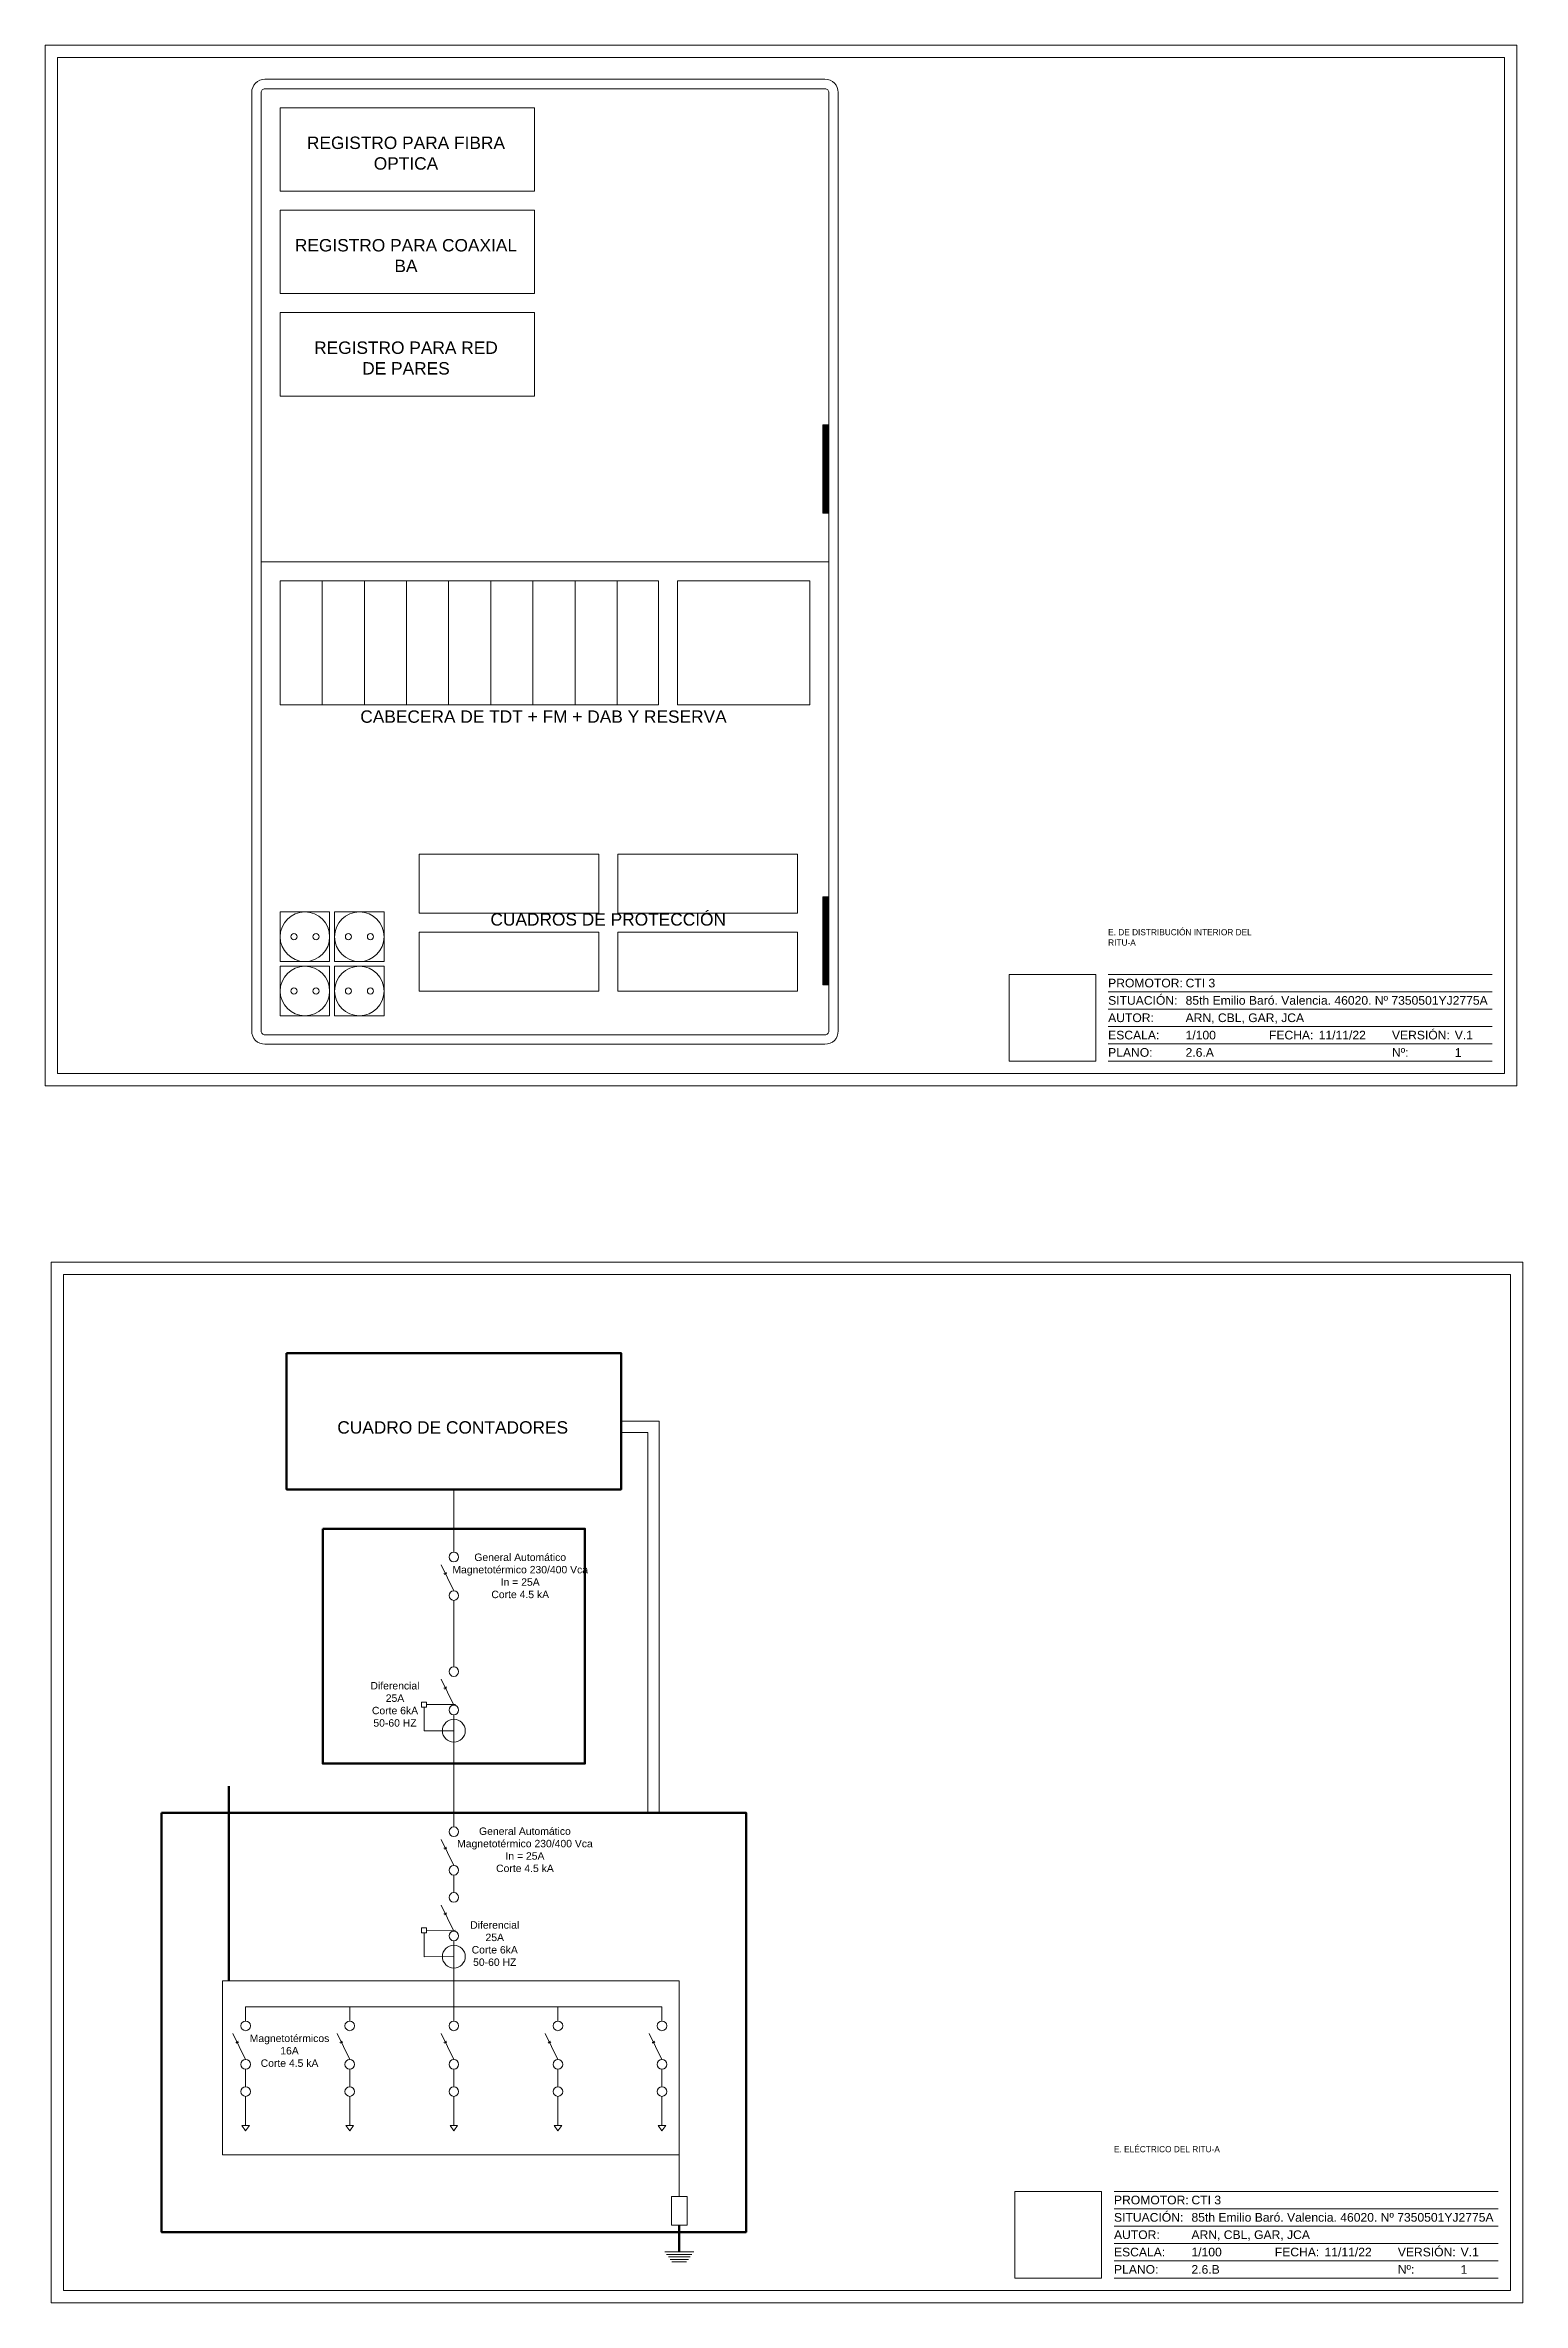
# Model space of a CAD drawing. Header units: metres. Extents: x -2 to 3328848, y -2 to 2725060.
# Drawn here: x 1665656 to 1666252, y 1361935 to 1362846 of the extents above; entities that cross this region are included whole.
import ezdxf
from ezdxf.enums import TextEntityAlignment as Align

# ---------------------------------------------------------------- set-up
doc = ezdxf.new("R2018")
doc.units = ezdxf.units.M
doc.linetypes.add('ACAD_ISO02W100', pattern=[15, 12, -3])
doc.layers.get('0').update_dxf_attribs({"color": 253, "lineweight": 0})
doc.layers.add('CAJETIN', color=7, linetype='Continuous', lineweight=0, true_color=0x000000)
for name, color, linetype, lineweight in [('ICT_EXTERNA', 3, 'Continuous', 0), ('ICT_INTERNA', 170, 'Continuous', 0), ('ICT_TEXTS', 210, 'Continuous', 0)]:
    doc.layers.add(name, color=color, linetype=linetype, lineweight=lineweight)
doc.styles.add('COTA', font='arial.ttf', dxfattribs={"height": 1})
doc.styles.get("Standard").update_dxf_attribs({"font": 'arial.ttf'})
picture_1 = doc.add_image_def('image1.png', size_in_pixel=(477, 477))

msp = doc.modelspace()

# ---------------------------------------------------------------- texts
at = {"layer": 'ICT_TEXTS', "ltscale": 0.015, "attachment_point": 1, "style": 'COTA'}
for s, width, heights, insert, char_height in [('\\pxqc;REGISTRO PARA FIBRA\\POPTICA', 101.58807, [21.23], (1665750.413, 1362809.186), 5), ('\\pxqc;REGISTRO PARA COAXIAL\\PBA', 101.58807, [21.23], (1665750.413, 1362767.847), 5), ('\\pxqc;REGISTRO PARA RED\\PDE PARES', 101.58807, [21.23], (1665750.413, 1362726.509), 5), ('\\pxqc;CABECERA DE TDT + FM + DAB Y RESERVA', 212.64549, [3.117], (1665750.384, 1362577.636), 5), ('\\pxqc;CUADROS DE PROTECCIÓN', 152.64441, [4.123], (1665806.508, 1362495.786), 5), ('\\pxqc;CUADRO DE CONTADORES', 134.07179, [2.773], (1665753.022, 1362290.774), 5), ('\\pxqc;General Automático\\PMagnetotérmico 230/400 Vca\\PIn = 25A\\PCorte 4.5 kA', 135.31363, [73.54], (1665779.65, 1362237.38), 3), ('\\pxqc;Diferencial\\P25A\\PCorte 6kA\\P50-60 HZ', 135.31363, [73.54], (1665729.122, 1362185.524), 3), ('\\pxqc;General Automático\\PMagnetotérmico 230/400 Vca\\PIn = 25A\\PCorte 4.5 kA', 135.31363, [73.54], (1665781.562, 1362126.837), 3), ('\\pxqc;Diferencial\\P25A\\PCorte 6kA\\P50-60 HZ', 135.31363, [73.54], (1665769.375, 1362088.974), 3), ('\\pxqc;Magnetotérmicos\\P16A\\PCorte 4.5 kA', 135.31363, [73.54], (1665686.555, 1362043.229), 3)]:
    msp.add_mtext_dynamic_manual_height_columns(s, width=width, gutter_width=4, heights=heights, dxfattribs=dict(at, insert=insert, char_height=char_height))

# ---------------------------------------------------------------- blocks, each defined once
blk = doc.blocks.new('*U96')
for p, q in [((-10, 45), (-165, 45)), ((-10, 38), (-165, 38)), ((-10, 31), (-165, 31)), ((-10, 24), (-165, 24)), ((-10, 17), (-165, 17)), ((-10, 10), (-165, 10))]:
    blk.add_line(p, q)
for points in [[(-594, 0), (0, 0), (0, 420), (-594, 420)], [(-589, 5), (-5, 5), (-5, 415), (-589, 415)], [(-170, 45), (-205, 45), (-205, 10), (-170, 10)]]:
    blk.add_lwpolyline(points, close=True)
for s, p in [('SITUACIÓN:', (-165, 34.5)), ('PROMOTOR:', (-165, 41.5)), ('AUTOR:', (-165, 27.5)), ('ESCALA:', (-165, 20.5)), ('FECHA:', (-100.09, 20.5)), ('VERSIÓN:', (-50.46, 20.5)), ('PLANO:', (-165, 13.5)), ('Nº:', (-50.46, 13.5))]:
    blk.add_text(s, height=3.5).set_placement(p, align=Align.MIDDLE_LEFT)
at = {"lineweight": 30, "flags": 104}
blk.add_attdef('NOMBRE_PROYECTO', text='', height=5, dxfattribs=at).set_placement((-165, 63.27), align=Align.TOP_LEFT)
for tag, p in [('PROMOTOR', (-133.74, 41.5)), ('AUTOR', (-133.74, 27.5)), ('SITUACION', (-133.74, 34.5)), ('1/X', (-133.74, 20.5)), ('XX/XX/XXXX', (-80.02, 20.5)), ('V.X', (-25.12, 20.5)), ('NOMBRE_PLANO', (-133.74, 13.5)), ('X', (-25.12, 13.48))]:
    blk.add_attdef(tag, text='', height=3.5).set_placement(p, align=Align.MIDDLE_LEFT)

# ---------------------------------------------------------------- hatches: boundary and pattern name
at = {"layer": 'ICT_EXTERNA'}
h = msp.add_hatch(dxfattribs=at)
h.set_pattern_fill('ANSI31', color=5, scale=0.12)
h.paths.add_polyline_path([(1665971.843, 1362692.831), (1665969.4, 1362692.831), (1665969.4, 1362657.283), (1665971.843, 1362657.283)])
h.paths.add_polyline_path([(1665762.804, 1362710.271), (1665839.434, 1362710.271), (1665839.434, 1362728.993), (1665762.804, 1362728.993)], flags=9)
h.paths.add_polyline_path([(1665754.976, 1362751.695), (1665847.139, 1362751.695), (1665847.139, 1362770.332), (1665754.976, 1362770.332)], flags=9)
h.paths.add_polyline_path([(1665759.702, 1362792.945), (1665842.164, 1362792.945), (1665842.164, 1362811.671), (1665759.702, 1362811.671)], flags=9)
h.paths.add_polyline_path([(1665781.337, 1362569.82), (1665931.729, 1362569.82), (1665931.729, 1362580.124), (1665781.337, 1362580.124)], flags=9)
h = msp.add_hatch(dxfattribs=at)
h.set_pattern_fill('ANSI31', color=5, scale=0.12)
h.paths.add_polyline_path([(1665971.843, 1362502.391), (1665969.4, 1362502.391), (1665969.4, 1362466.844), (1665971.843, 1362466.844)])

# ---------------------------------------------------------------- linework, layer by layer
at = {"layer": 'ICT_INTERNA'}
for p, q in [((1665742.779, 1362637.615), (1665971.843, 1362637.615)), ((1665750.413, 1362579.82), (1665750.413, 1362629.981)), ((1665767.419, 1362579.82), (1665767.419, 1362629.981)), ((1665784.425, 1362579.82), (1665784.425, 1362629.981)), ((1665801.43, 1362579.82), (1665801.43, 1362629.981)), ((1665818.436, 1362579.82), (1665818.436, 1362629.981)), ((1665835.442, 1362579.82), (1665835.442, 1362629.981)), ((1665852.448, 1362579.82), (1665852.448, 1362629.981)), ((1665869.453, 1362579.82), (1665869.453, 1362629.981)), ((1665886.459, 1362579.82), (1665886.459, 1362629.981)), ((1665820.519, 1362263.261), (1665820.519, 1362237.897)), ((1665820.519, 1362222.365), (1665815.405, 1362232.831)), ((1665817.026, 1362229.513), (1665816.551, 1362229.281)), ((1665817.205, 1362229.147), (1665816.729, 1362228.915)), ((1665817.502, 1362229.746), (1665817.026, 1362229.513)), ((1665817.681, 1362229.38), (1665817.205, 1362229.147)), ((1665820.519, 1362218.481), (1665820.519, 1362191.684)), ((1665820.519, 1362176.151), (1665815.405, 1362186.618)), ((1665817.026, 1362183.3), (1665816.551, 1362183.067)), ((1665817.205, 1362182.934), (1665816.729, 1362182.702)), ((1665817.502, 1362183.532), (1665817.026, 1362183.3)), ((1665817.681, 1362183.167), (1665817.205, 1362182.934)), ((1665820.519, 1362172.268), (1665820.519, 1362132.778)), ((1665820.519, 1362132.778), (1665820.519, 1362127.044)), ((1665820.519, 1362111.512), (1665815.405, 1362121.978)), ((1665817.026, 1362118.66), (1665816.551, 1362118.428)), ((1665817.205, 1362118.294), (1665816.729, 1362118.062)), ((1665817.502, 1362118.893), (1665817.026, 1362118.66)), ((1665817.681, 1362118.527), (1665817.205, 1362118.294)), ((1665820.519, 1362107.628), (1665820.519, 1362100.539)), ((1665820.519, 1362085.007), (1665815.405, 1362095.473)), ((1665817.026, 1362092.155), (1665816.551, 1362091.923)), ((1665817.205, 1362091.79), (1665816.729, 1362091.557)), ((1665817.502, 1362092.388), (1665817.026, 1362092.155)), ((1665817.681, 1362092.022), (1665817.205, 1362091.79)), ((1665820.519, 1362081.123), (1665820.519, 1362054.442)), ((1665736.508, 1362054.442), (1665904.53, 1362054.442)), ((1665736.508, 1362054.442), (1665736.508, 1362048.708)), ((1665778.514, 1362054.442), (1665778.514, 1362048.708)), ((1665820.519, 1362054.442), (1665820.519, 1362048.708)), ((1665862.525, 1362054.442), (1665862.525, 1362048.708)), ((1665904.53, 1362054.442), (1665904.53, 1362048.708)), ((1665736.508, 1362033.175), (1665731.394, 1362043.642)), ((1665733.015, 1362040.324), (1665732.539, 1362040.092)), ((1665733.194, 1362039.958), (1665732.718, 1362039.726)), ((1665733.491, 1362040.557), (1665733.015, 1362040.324)), ((1665733.67, 1362040.191), (1665733.194, 1362039.958)), ((1665778.514, 1362033.175), (1665773.4, 1362043.642)), ((1665775.021, 1362040.324), (1665774.545, 1362040.092)), ((1665775.199, 1362039.958), (1665774.724, 1362039.726)), ((1665775.496, 1362040.557), (1665775.021, 1362040.324)), ((1665775.675, 1362040.191), (1665775.199, 1362039.958)), ((1665820.519, 1362033.175), (1665815.405, 1362043.642)), ((1665817.026, 1362040.324), (1665816.551, 1362040.092)), ((1665817.205, 1362039.958), (1665816.729, 1362039.726)), ((1665817.502, 1362040.557), (1665817.026, 1362040.324)), ((1665817.681, 1362040.191), (1665817.205, 1362039.958)), ((1665862.525, 1362033.175), (1665857.411, 1362043.642)), ((1665859.032, 1362040.324), (1665858.556, 1362040.092)), ((1665859.211, 1362039.958), (1665858.735, 1362039.726)), ((1665859.508, 1362040.557), (1665859.032, 1362040.324)), ((1665859.687, 1362040.191), (1665859.211, 1362039.958)), ((1665904.53, 1362033.175), (1665899.417, 1362043.642)), ((1665901.038, 1362040.324), (1665900.562, 1362040.092)), ((1665901.216, 1362039.958), (1665900.741, 1362039.726)), ((1665901.513, 1362040.557), (1665901.038, 1362040.324)), ((1665901.692, 1362040.191), (1665901.216, 1362039.958)), ((1665736.508, 1362029.292), (1665736.508, 1362022.203)), ((1665778.514, 1362029.292), (1665778.514, 1362022.203)), ((1665820.519, 1362029.292), (1665820.519, 1362022.203)), ((1665862.525, 1362029.292), (1665862.525, 1362022.203)), ((1665904.53, 1362029.292), (1665904.53, 1362022.203)), ((1665736.508, 1362018.32), (1665736.508, 1362006.611)), ((1665778.514, 1362018.32), (1665778.514, 1362006.611)), ((1665820.519, 1362018.32), (1665820.519, 1362006.611)), ((1665862.525, 1362018.32), (1665862.525, 1362006.611)), ((1665904.53, 1362018.32), (1665904.53, 1362006.611)), ((1665734.982, 1362006.611), (1665736.508, 1362006.611)), ((1665736.508, 1362004.396), (1665734.982, 1362006.611)), ((1665736.508, 1362006.611), (1665738.034, 1362006.611)), ((1665738.034, 1362006.611), (1665736.508, 1362004.396)), ((1665776.987, 1362006.611), (1665778.514, 1362006.611)), ((1665778.514, 1362004.396), (1665776.987, 1362006.611)), ((1665778.514, 1362006.611), (1665780.04, 1362006.611)), ((1665780.04, 1362006.611), (1665778.514, 1362004.396)), ((1665818.993, 1362006.611), (1665820.519, 1362006.611)), ((1665820.519, 1362004.396), (1665818.993, 1362006.611)), ((1665820.519, 1362006.611), (1665822.045, 1362006.611)), ((1665822.045, 1362006.611), (1665820.519, 1362004.396)), ((1665860.999, 1362006.611), (1665862.525, 1362006.611)), ((1665862.525, 1362004.396), (1665860.999, 1362006.611)), ((1665862.525, 1362006.611), (1665864.051, 1362006.611)), ((1665864.051, 1362006.611), (1665862.525, 1362004.396)), ((1665903.004, 1362006.611), (1665904.53, 1362006.611)), ((1665904.53, 1362004.396), (1665903.004, 1362006.611)), ((1665904.53, 1362006.611), (1665906.057, 1362006.611)), ((1665906.057, 1362006.611), (1665904.53, 1362004.396)), ((1665905.653, 1361955.509), (1665911.493, 1361955.509)), ((1665906.376, 1361954.505), (1665911.493, 1361954.505)), ((1665907.098, 1361953.501), (1665911.493, 1361953.501)), ((1665911.493, 1361955.509), (1665917.333, 1361955.509)), ((1665911.493, 1361954.505), (1665916.611, 1361954.505)), ((1665911.493, 1361953.501), (1665915.889, 1361953.501)), ((1665907.82, 1361952.497), (1665911.493, 1361952.497)), ((1665908.542, 1361951.493), (1665911.493, 1361951.493)), ((1665911.493, 1361952.497), (1665915.167, 1361952.497)), ((1665911.493, 1361951.493), (1665914.445, 1361951.493))]:
    msp.add_line(p, q, dxfattribs=at)
at = {"layer": 'ICT_INTERNA', "linetype": 'ACAD_ISO02W100', "ltscale": 100}
for p, q in [((1665809.525, 1362176.419), (1665821.188, 1362176.503)), ((1665809.525, 1362085.275), (1665821.188, 1362085.359))]:
    msp.add_line(p, q, dxfattribs=at)
at = {"layer": 'ICT_INTERNA', "lineweight": 100}
for p, q in [((1665729.656, 1362143.56), (1665729.656, 1362064.995)), ((1665911.493, 1361966.291), (1665911.493, 1361955.509))]:
    msp.add_line(p, q, dxfattribs=at)
at = {"layer": 'ICT_INTERNA', "linetype": 'ACAD_ISO02W100', "ltscale": 300}
for p, q in [((1665911.493, 1361994.696), (1665911.493, 1361977.851)), ((1665911.493, 1361966.291), (1665911.493, 1361963.528))]:
    msp.add_line(p, q, dxfattribs=at)
at = {"layer": 'ICT_INTERNA'}
for points in [[(1665738.961, 1362448.256), (1665738.961, 1362826.975, -0.4142136), (1665744.306, 1362832.32), (1665970.316, 1362832.32, -0.4142136), (1665975.66, 1362826.975), (1665975.66, 1362448.256, -0.4142136), (1665970.316, 1362442.911), (1665744.306, 1362442.911, -0.4142136)], [(1665742.779, 1362448.256), (1665742.779, 1362826.975, -0.4142136), (1665744.306, 1362828.502), (1665970.316, 1362828.502, -0.4142136), (1665971.843, 1362826.975), (1665971.843, 1362448.256, -0.4142136), (1665970.316, 1362446.729), (1665744.306, 1362446.729, -0.4142136)]]:
    msp.add_lwpolyline(points, format="xyb", close=True, dxfattribs=at)
for points in [[(1665853.04, 1362820.867), (1665750.413, 1362820.867), (1665750.413, 1362787.163), (1665853.04, 1362787.163)], [(1665853.04, 1362779.529), (1665750.413, 1362779.529), (1665750.413, 1362745.825), (1665853.04, 1362745.825)], [(1665853.04, 1362738.19), (1665750.413, 1362738.19), (1665750.413, 1362704.486), (1665853.04, 1362704.486)], [(1665971.843, 1362657.283), (1665969.4, 1362657.283), (1665969.4, 1362692.831), (1665971.843, 1362692.831)], [(1665903.149, 1362629.981), (1665750.413, 1362629.981), (1665750.413, 1362579.82), (1665903.149, 1362579.82)], [(1665964.208, 1362629.981), (1665910.784, 1362629.981), (1665910.784, 1362579.82), (1665964.208, 1362579.82)], [(1665879.063, 1362519.614), (1665806.508, 1362519.614), (1665806.508, 1362495.786), (1665879.063, 1362495.786)], [(1665959.253, 1362519.614), (1665886.698, 1362519.614), (1665886.698, 1362495.786), (1665959.253, 1362495.786)], [(1665971.843, 1362466.844), (1665969.4, 1362466.844), (1665969.4, 1362502.391), (1665971.843, 1362502.391)], [(1665750.413, 1362496.294), (1665770.413, 1362496.294), (1665770.413, 1362476.294), (1665750.413, 1362476.294)], [(1665772.399, 1362496.294), (1665792.399, 1362496.294), (1665792.399, 1362476.294), (1665772.399, 1362476.294)], [(1665879.063, 1362488.151), (1665806.508, 1362488.151), (1665806.508, 1362464.323), (1665879.063, 1362464.323)], [(1665959.253, 1362488.151), (1665886.698, 1362488.151), (1665886.698, 1362464.323), (1665959.253, 1362464.323)], [(1665750.413, 1362474.391), (1665770.413, 1362474.391), (1665770.413, 1362454.391), (1665750.413, 1362454.391)], [(1665772.399, 1362474.391), (1665792.399, 1362474.391), (1665792.399, 1362454.391), (1665772.399, 1362454.391)], [(1665807.525, 1362177.412), (1665809.525, 1362177.412), (1665809.525, 1362175.412), (1665807.525, 1362175.412)], [(1665807.525, 1362086.268), (1665809.525, 1362086.268), (1665809.525, 1362084.268), (1665807.525, 1362084.268)]]:
    msp.add_lwpolyline(points, close=True, dxfattribs=at)
at = {"layer": 'ICT_INTERNA', "lineweight": 50}
for points in [[(1665753.022, 1362318.286), (1665888.016, 1362318.286), (1665888.016, 1362263.261), (1665753.022, 1362263.261)], [(1665767.589, 1362247.394), (1665873.449, 1362247.394), (1665873.449, 1362152.617), (1665767.589, 1362152.617)], [(1665702.589, 1362132.778), (1665938.449, 1362132.778), (1665938.449, 1361963.528), (1665702.589, 1361963.528)]]:
    msp.add_lwpolyline(points, close=True, dxfattribs=at)
at = {"layer": 'ICT_INTERNA'}
for points in [[(1665888.016, 1362290.774), (1665903.378, 1362290.774), (1665903.378, 1362132.778)], [(1665888.016, 1362286.246), (1665898.851, 1362286.246), (1665898.851, 1362132.778)], [(1665820.519, 1362165.87), (1665808.602, 1362165.784), (1665808.533, 1362175.412)], [(1665820.519, 1362074.725), (1665808.602, 1362074.64), (1665808.533, 1362084.268)]]:
    msp.add_lwpolyline(points, dxfattribs=at)
at = {"layer": 'ICT_INTERNA', "linetype": 'ACAD_ISO02W100', "ltscale": 300}
for points in [[(1665911.493, 1362064.995), (1665727.153, 1362064.995), (1665727.153, 1361994.696), (1665911.493, 1361994.696)], [(1665908.335, 1361977.851), (1665914.651, 1361977.851), (1665914.651, 1361966.291), (1665908.335, 1361966.291)]]:
    msp.add_lwpolyline(points, close=True, dxfattribs=at)
at = {"layer": 'ICT_INTERNA'}
for centre, radius in [((1665760.413, 1362486.294), 10), ((1665782.399, 1362486.294), 10), ((1665755.994, 1362486.294), 1.239), ((1665764.899, 1362486.294), 1.239), ((1665777.979, 1362486.294), 1.239), ((1665786.885, 1362486.294), 1.239), ((1665760.413, 1362464.391), 10), ((1665782.399, 1362464.391), 10), ((1665755.994, 1362464.391), 1.239), ((1665764.899, 1362464.391), 1.239), ((1665777.979, 1362464.391), 1.239), ((1665786.885, 1362464.391), 1.239), ((1665820.519, 1362235.955), 1.942), ((1665820.519, 1362220.423), 1.942), ((1665820.519, 1362189.742), 1.942), ((1665820.519, 1362174.21), 1.942), ((1665820.519, 1362165.87), 4.614), ((1665820.519, 1362125.102), 1.942), ((1665820.519, 1362109.57), 1.942), ((1665820.519, 1362098.598), 1.942), ((1665820.519, 1362083.065), 1.942), ((1665820.519, 1362074.725), 4.614), ((1665736.508, 1362046.766), 1.942), ((1665778.514, 1362046.766), 1.942), ((1665820.519, 1362046.766), 1.942), ((1665862.525, 1362046.766), 1.942), ((1665904.53, 1362046.766), 1.942), ((1665736.508, 1362031.234), 1.942), ((1665778.514, 1362031.234), 1.942), ((1665820.519, 1362031.234), 1.942), ((1665862.525, 1362031.234), 1.942), ((1665904.53, 1362031.234), 1.942), ((1665736.508, 1362020.262), 1.942), ((1665778.514, 1362020.262), 1.942), ((1665820.519, 1362020.262), 1.942), ((1665862.525, 1362020.262), 1.942), ((1665904.53, 1362020.262), 1.942)]:
    msp.add_circle(centre, radius, dxfattribs=at)

# ---------------------------------------------------------------- block references
at = {"layer": 'CAJETIN'}
ref = msp.add_blockref('*U96', (1666249.59, 1362426.097), dxfattribs=at)
lines = msp.add_mtext('E. DE DISTRIBUCIÓN INTERIOR DEL\\PRITU-A', dxfattribs={"layer": '0', "insert": (1666084.59, 1362489.372), "char_height": 2.5, "attachment_point": 1})
ref.add_attrib('NOMBRE_PROYECTO', '', (1666084.59, 1362489.372), dxfattribs={"flags": 104}).embed_mtext(lines)
ref.add_attrib('PROMOTOR', 'CTI 3', dxfattribs={"layer": '0', "height": 3.5}).set_placement((1666115.85, 1362467.597), align=Align.MIDDLE_LEFT)
ref.add_attrib('SITUACION', '85th Emilio Baró. Valencia. 46020. Nº 7350501YJ2775A', dxfattribs={"layer": '0', "height": 3.5}).set_placement((1666115.85, 1362460.597), align=Align.MIDDLE_LEFT)
ref.add_attrib('AUTOR', 'ARN, CBL, GAR, JCA', dxfattribs={"layer": '0', "height": 3.5}).set_placement((1666115.85, 1362453.597), align=Align.MIDDLE_LEFT)
ref.add_attrib('1/X', '1/100', dxfattribs={"layer": '0', "height": 3.5}).set_placement((1666115.85, 1362446.597), align=Align.MIDDLE_LEFT)
ref.add_attrib('NOMBRE_PLANO', '2.6.A', dxfattribs={"layer": '0', "height": 3.5}).set_placement((1666115.85, 1362439.597), align=Align.MIDDLE_LEFT)
ref.add_attrib('XX/XX/XXXX', '11/11/22', dxfattribs={"layer": '0', "height": 3.5}).set_placement((1666169.565, 1362446.597), align=Align.MIDDLE_LEFT)
ref.add_attrib('V.X', 'V.1', dxfattribs={"layer": '0', "height": 3.5}).set_placement((1666224.471, 1362446.597), align=Align.MIDDLE_LEFT)
ref.add_attrib('X', '1', dxfattribs={"layer": '0', "height": 3.5}).set_placement((1666224.471, 1362439.574), align=Align.MIDDLE_LEFT)
ref = msp.add_blockref('*U96', (1666251.952, 1361934.988), dxfattribs=at)
lines = msp.add_mtext('E. ELÉCTRICO DEL RITU-A', dxfattribs={"layer": '0', "insert": (1666086.952, 1361998.263), "char_height": 2.5, "attachment_point": 1})
ref.add_attrib('NOMBRE_PROYECTO', '', (1666086.952, 1361998.263), dxfattribs={"flags": 104}).embed_mtext(lines)
ref.add_attrib('PROMOTOR', 'CTI 3', dxfattribs={"layer": '0', "height": 3.5}).set_placement((1666118.212, 1361976.488), align=Align.MIDDLE_LEFT)
ref.add_attrib('SITUACION', '85th Emilio Baró. Valencia. 46020. Nº 7350501YJ2775A', dxfattribs={"layer": '0', "height": 3.5}).set_placement((1666118.212, 1361969.488), align=Align.MIDDLE_LEFT)
ref.add_attrib('AUTOR', 'ARN, CBL, GAR, JCA', dxfattribs={"layer": '0', "height": 3.5}).set_placement((1666118.212, 1361962.488), align=Align.MIDDLE_LEFT)
ref.add_attrib('1/X', '1/100', dxfattribs={"layer": '0', "height": 3.5}).set_placement((1666118.212, 1361955.488), align=Align.MIDDLE_LEFT)
ref.add_attrib('NOMBRE_PLANO', '2.6.B', dxfattribs={"layer": '0', "height": 3.5}).set_placement((1666118.212, 1361948.488), align=Align.MIDDLE_LEFT)
ref.add_attrib('XX/XX/XXXX', '11/11/22', dxfattribs={"layer": '0', "height": 3.5}).set_placement((1666171.928, 1361955.488), align=Align.MIDDLE_LEFT)
ref.add_attrib('V.X', 'V.1', dxfattribs={"layer": '0', "height": 3.5}).set_placement((1666226.833, 1361955.488), align=Align.MIDDLE_LEFT)
ref.add_attrib('X', '1', dxfattribs={"layer": '0', "height": 3.5}).set_placement((1666226.833, 1361948.465), align=Align.MIDDLE_LEFT)

msp.set_redraw_order([(e.dxf.handle, doc.entitydb.next_handle()) for e in msp.query("TEXT MTEXT ATTDEF DIMENSION ARC_DIMENSION")])  # texts and dimensions are drawn at this point

# ---------------------------------------------------------------- pictures from other files: only their frames are drawn
image = msp.add_image(picture_1, insert=(1666044.59, 1362436.097), size_in_units=(35, 35))
image.dxf.flags = 7
image = msp.add_image(picture_1, insert=(1666046.952, 1361944.988), size_in_units=(35, 35))
image.dxf.flags = 7

doc.saveas('drawing.dxf')
